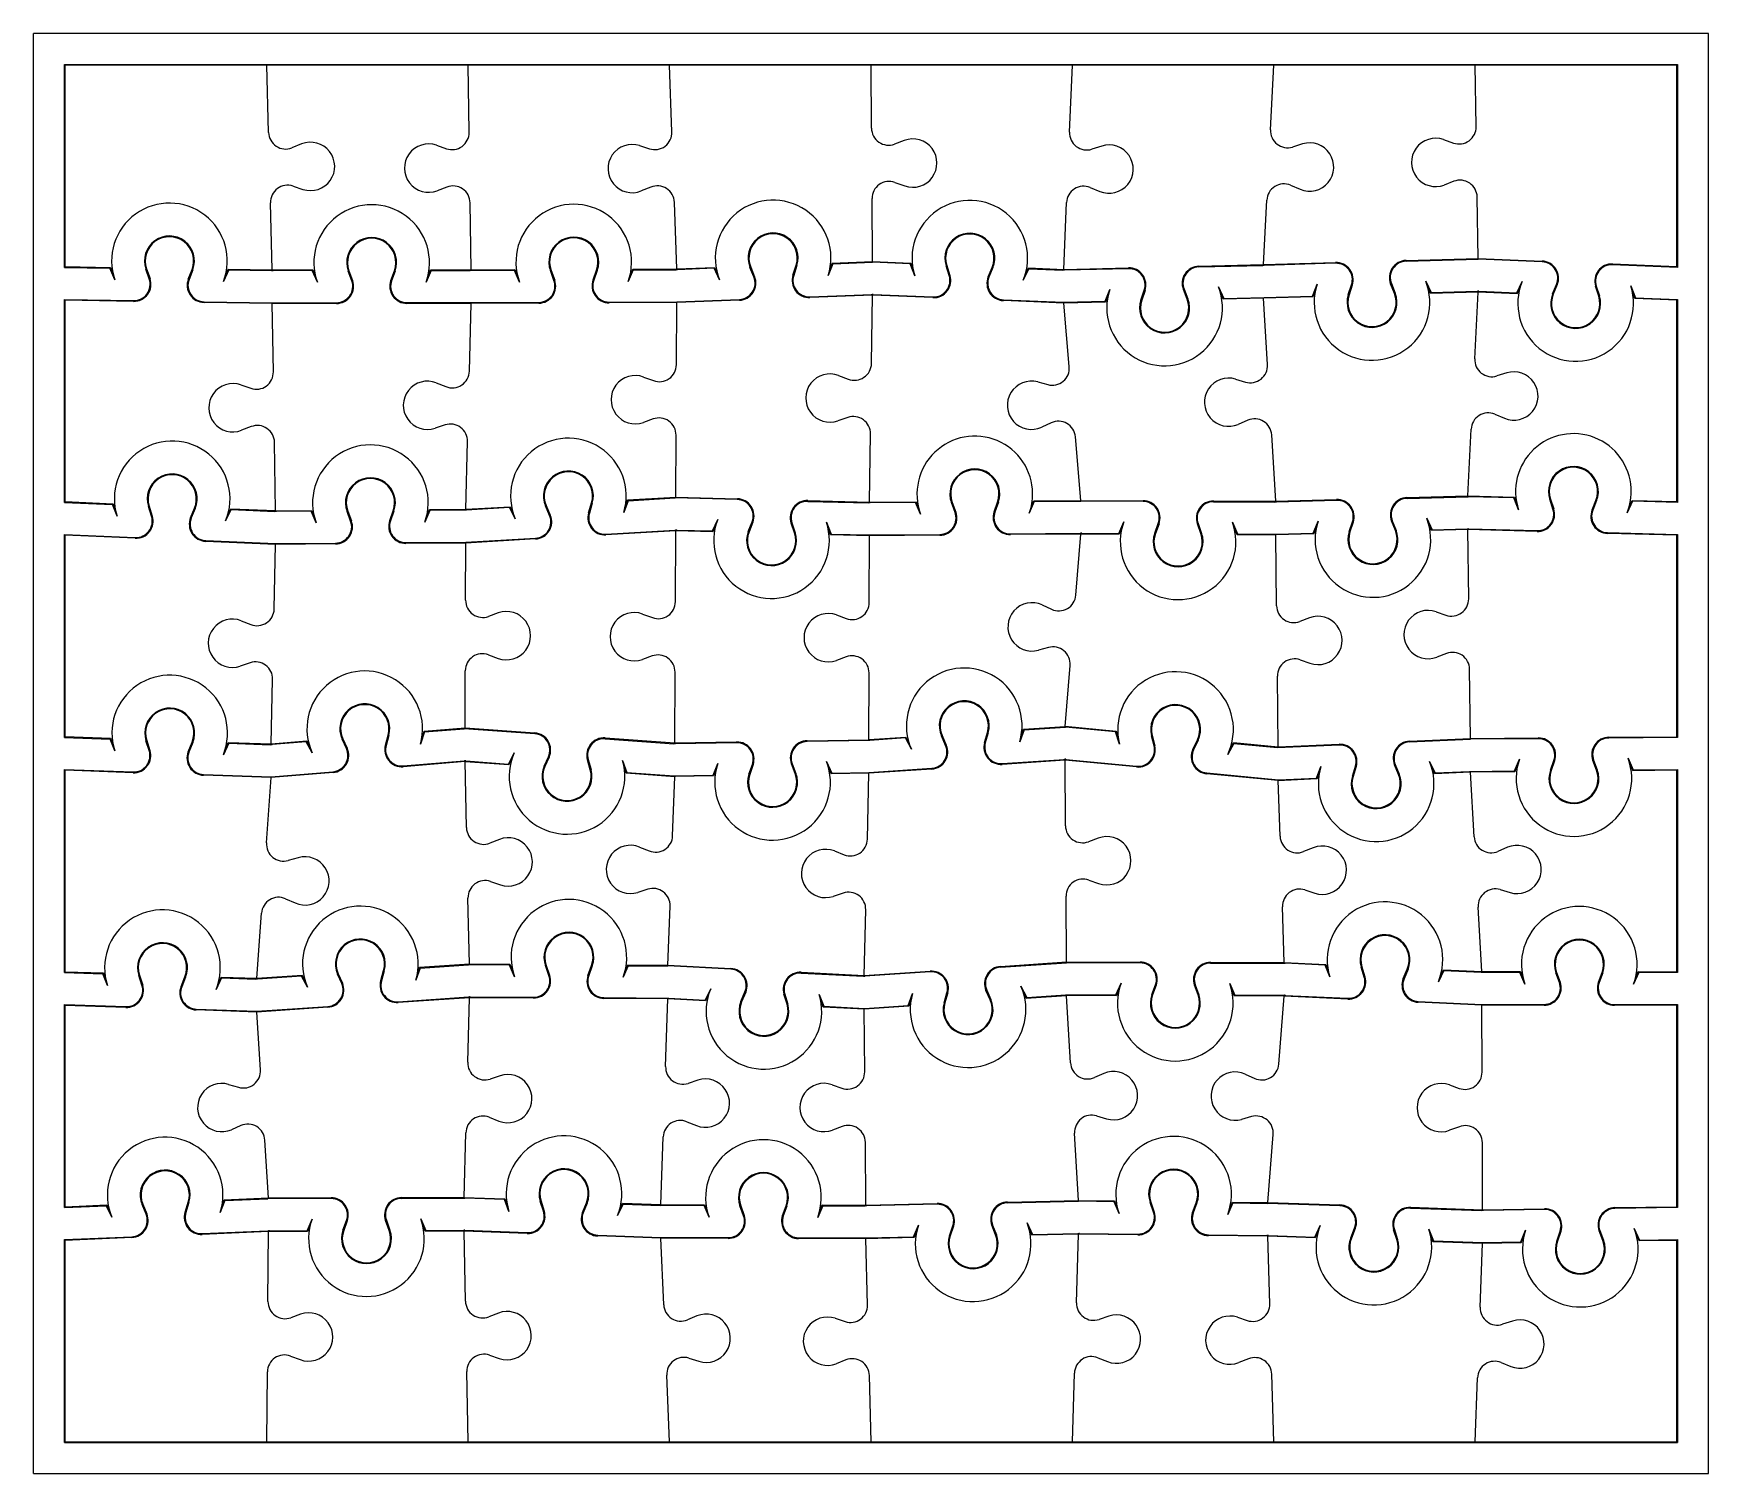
# Model space of a CAD drawing. Header units: millimetres. Extents: x -6 to 310, y -6 to 266.
import ezdxf

# ---------------------------------------------------------------- set-up
doc = ezdxf.new("R2010")
doc.units = ezdxf.units.MM
doc.layers.add('VISIBLE', color=7, linetype='CONTINUOUS')

msp = doc.modelspace()

# ---------------------------------------------------------------- linework, layer by layer
at = {"layer": 'VISIBLE'}
for p, q in [((-6, -6), (-6, 265.75)), ((310, 265.75), (-6, 265.75)), ((310, -6), (310, 265.75)), ((-0.15, 221.6031), (-0.15, 259.9)), ((-0.15, 259.9), (38.145964, 259.9)), ((0, 221.750775), (0, 259.75)), ((38, 259.75), (0, 259.75)), ((38.345292, 247.092461), (38, 259.75)), ((76, 259.75), (38, 259.75)), ((38.145964, 259.9), (76.147858, 259.9)), ((76.181907, 247.105242), (76, 259.75)), ((114, 259.75), (76, 259.75)), ((76.147858, 259.9), (114.144782, 259.9)), ((114.445292, 247.175646), (114, 259.75)), ((152, 259.75), (114, 259.75)), ((114.144782, 259.9), (152.148845, 259.9)), ((152.091736, 247.884522), (152, 259.75)), ((190, 259.75), (152, 259.75)), ((152.148845, 259.9), (190.156505, 259.9)), ((189.46413, 247.131449), (190, 259.75)), ((228, 259.75), (190, 259.75)), ((190.156505, 259.9), (228.157981, 259.9)), ((227.368923, 247.582115), (228, 259.75)), ((266, 259.75), (228, 259.75)), ((228.157981, 259.9), (266.147857, 259.9)), ((266.166458, 248.180085), (266, 259.75)), ((304, 259.75), (266, 259.75)), ((266.147857, 259.9), (304.15, 259.9)), ((304, 221.75), (304, 259.75)), ((304.15, 259.9), (304.15, 221.59362)), ((44.583587, 244.896758), (42.761174, 244.176589)), ((70.040466, 244.651645), (71.89129, 244.007997)), ((108.35676, 244.593551), (110.2207, 243.988932)), ((158.285935, 245.567339), (156.449797, 244.882918)), ((195.534324, 244.506533), (193.666171, 243.915058)), ((233.414239, 244.9004), (231.540623, 244.326467)), ((260.025019, 245.726481), (261.875845, 245.082835)), ((156.50569, 237.653548), (158.352191, 236.997599)), ((231.16617, 237.106585), (232.97036, 236.341906)), ((261.979847, 237.853997), (260.148304, 237.157372)), ((42.958321, 236.949691), (44.817286, 236.329948)), ((71.995284, 236.779159), (70.163741, 236.082535)), ((110.476559, 236.763876), (108.660057, 236.028923)), ((115.361276, 221.30967), (114.915986, 233.883978)), ((152.286261, 222.724067), (152.19456, 234.584919)), ((188.364189, 221.230311), (188.899829, 233.843425)), ((193.35943, 236.691983), (195.17071, 235.944254)), ((226.048979, 222.132083), (226.680056, 234.299967)), ((266.524245, 223.311547), (266.357787, 234.881462)), ((39.053247, 221.140644), (38.707976, 233.797407)), ((76.555128, 221.161862), (76.373221, 233.806618)), ((-0.15, 221.6031), (8.414, 221.469304)), ((0, 221.750775), (8.521362, 221.617645)), ((9.33839, 219.258866), (8.414, 221.469304)), ((8.521362, 221.617645), (9.33839, 219.258866)), ((15.838258, 219.436503), (15.196898, 221.288122)), ((15.338636, 221.337217), (15.979996, 219.485598)), ((23.208699, 219.372663), (23.907587, 221.203344)), ((29.839981, 218.938569), (30.730295, 221.270674)), ((30.730295, 221.270674), (39.053247, 221.140644)), ((106.194928, 218.929022), (107.039765, 221.277984)), ((107.039765, 221.277984), (115.361276, 221.30967)), ((115.361114, 221.314245), (122.483781, 221.586192)), ((122.38455, 221.432294), (115.516314, 221.170061)), ((123.426431, 219.274745), (122.38455, 221.432294)), ((122.483781, 221.586192), (123.426431, 219.274745)), ((129.907351, 219.801544), (129.167379, 221.616008)), ((129.306273, 221.672651), (130.046244, 219.858188)), ((137.270566, 220.134016), (137.87003, 221.99962)), ((138.012839, 221.953732), (137.413375, 220.088128)), ((143.915595, 220.057033), (144.679253, 222.433627)), ((144.783069, 222.287482), (143.915595, 220.057033)), ((144.679253, 222.433627), (152.286261, 222.724067)), ((144.783069, 222.287482), (152.29635, 222.574343)), ((152.286254, 222.72489), (159.491655, 222.426396)), ((159.380505, 222.280872), (152.29635, 222.574343)), ((160.247607, 220.047339), (159.380505, 222.280872)), ((159.491655, 222.426396), (160.247607, 220.047339)), ((166.749894, 220.057363), (166.156479, 221.9249)), ((166.299435, 221.970324), (166.89285, 220.102787)), ((174.11624, 219.803548), (174.862088, 221.615605)), ((175.000797, 221.558511), (174.25495, 219.746455)), ((180.734128, 219.198656), (181.684264, 221.507036)), ((181.776136, 221.353101), (180.734128, 219.198656)), ((181.684264, 221.507036), (188.364189, 221.230311)), ((181.776136, 221.353101), (188.207953, 221.086654)), ((188.363958, 221.224874), (200.558395, 221.518436)), ((188.363958, 221.224874), (188.364189, 221.230311)), ((200.562005, 221.368479), (188.507869, 221.078295)), ((213.854543, 221.83852), (226.048979, 222.132083)), ((213.858153, 221.688564), (225.890798, 221.978231)), ((226.052969, 221.982135), (225.890756, 221.977408)), ((225.890756, 221.977408), (225.890798, 221.978231)), ((226.048979, 222.132083), (239.639434, 222.528114)), ((226.191577, 221.985472), (226.052969, 221.982135)), ((226.191577, 221.985472), (226.191614, 221.986175)), ((239.643803, 222.378177), (226.191614, 221.986175)), ((252.93379, 222.915516), (266.524245, 223.311547)), ((252.93816, 222.76558), (266.523306, 223.161456)), ((278.611643, 222.657757), (266.523306, 223.161456)), ((266.524245, 223.311547), (278.617888, 222.807627)), ((304.15, 221.59362), (291.900112, 222.10405)), ((291.906357, 222.25392), (304, 221.75)), ((24.047723, 221.149845), (23.348835, 219.319165)), ((30.826105, 221.119159), (29.839981, 218.938569)), ((30.826105, 221.119159), (38.907222, 220.992907)), ((38.907307, 220.989784), (38.907222, 220.992907)), ((39.099879, 220.989897), (38.907307, 220.989784)), ((39.053268, 221.13987), (39.053247, 221.140644)), ((39.053268, 221.13987), (46.694654, 221.144351)), ((39.207461, 220.988216), (39.099879, 220.989897)), ((46.589711, 220.994289), (39.207414, 220.98996)), ((39.207461, 220.988216), (39.207414, 220.98996)), ((47.549805, 218.799124), (46.589711, 220.994289)), ((46.694654, 221.144351), (47.549805, 218.799124)), ((54.04594, 219.082084), (53.374655, 220.923065)), ((53.515579, 220.974451), (54.186864, 219.133469)), ((61.416448, 219.137709), (62.085574, 220.979476)), ((62.226558, 220.928256), (61.557432, 219.086489)), ((68.053895, 218.811148), (68.906294, 221.157376)), ((69.004547, 221.007434), (68.053895, 218.811148)), ((68.906294, 221.157376), (76.555128, 221.161862)), ((69.004547, 221.007434), (76.407271, 221.011775)), ((76.407278, 221.011343), (76.407271, 221.011775)), ((76.541506, 221.011854), (76.407278, 221.011343)), ((76.7073, 221.011951), (76.541506, 221.011854)), ((76.555127, 221.161907), (84.828283, 221.193409)), ((84.723823, 221.04301), (76.707292, 221.012485)), ((76.7073, 221.011951), (76.707292, 221.012485)), ((85.690984, 218.850948), (84.723823, 221.04301)), ((84.828283, 221.193409), (85.690984, 218.850948)), ((92.186173, 219.154833), (91.508961, 220.993642)), ((91.649719, 221.045481), (92.326931, 219.206672)), ((99.556464, 219.2342), (100.219653, 221.078113)), ((100.360802, 221.027347), (99.697612, 219.183434)), ((107.1385, 221.128359), (106.194928, 218.929022)), ((107.1385, 221.128359), (115.216514, 221.159118)), ((115.216531, 221.158615), (115.216514, 221.159118)), ((115.231162, 221.159174), (115.216531, 221.158615)), ((115.516661, 221.160261), (115.231162, 221.159174)), ((115.516661, 221.160261), (115.516314, 221.170061)), ((188.207291, 221.071059), (188.207953, 221.086654)), ((188.445809, 221.076801), (188.207291, 221.071059)), ((188.507696, 221.074237), (188.445809, 221.076801)), ((188.507696, 221.074237), (188.507869, 221.078295)), ((235.267973, 216.198096), (236.155552, 218.420621)), ((236.155552, 218.420621), (235.370466, 216.051019)), ((242.040941, 216.470698), (242.657227, 218.330813)), ((242.799615, 218.283637), (242.183329, 216.423522)), ((250.74969, 216.673149), (250.026133, 218.494221)), ((250.165533, 218.549608), (250.88909, 216.728536)), ((257.572684, 216.698), (256.650945, 219.017864)), ((256.650945, 219.017864), (257.673302, 216.850996)), ((273.809731, 216.802594), (274.852258, 218.956788)), ((274.852258, 218.956788), (273.901566, 216.648637)), ((280.585019, 216.595549), (281.331304, 218.407425)), ((281.47, 218.350298), (280.723715, 216.538422)), ((289.286282, 216.181635), (288.693318, 218.049315)), ((288.836285, 218.094706), (289.429249, 216.227026)), ((296.093952, 215.723921), (295.338574, 218.10316)), ((295.338574, 218.10316), (296.205137, 215.869418)), ((-0.15, 177.262149), (-0.15, 215.552362)), ((-0.15, 215.552362), (12.879789, 215.348797)), ((0, 177.405848), (0, 215.4)), ((12.877446, 215.198815), (0, 215.4)), ((39.053268, 214.789869), (26.175823, 214.991054)), ((26.178166, 215.141036), (39.054396, 214.93987)), ((39.054396, 214.93987), (51.154111, 214.946965)), ((64.454109, 214.954765), (76.554798, 214.961861)), ((76.554798, 214.961861), (89.30768, 215.01042)), ((102.607583, 215.061063), (115.35813, 215.109613)), ((115.361278, 214.959624), (102.608155, 214.911064)), ((115.297948, 203.254177), (115.361278, 214.959624)), ((115.35813, 215.109613), (127.172906, 215.560708)), ((127.178629, 215.410817), (115.361278, 214.959624)), ((140.463222, 216.068139), (152.138438, 216.513905)), ((152.286296, 216.369441), (140.468945, 215.918249)), ((152.093872, 203.489704), (152.286296, 216.369441)), ((152.138438, 216.513905), (152.138614, 216.525688)), ((152.138614, 216.525688), (152.28654, 216.51956)), ((163.680826, 215.897407), (152.286296, 216.369441)), ((152.438643, 216.525367), (152.28654, 216.51956)), ((152.438643, 216.525367), (152.438462, 216.513266)), ((152.438462, 216.513266), (163.687035, 216.047279)), ((188.363958, 214.874874), (176.969428, 215.346908)), ((176.975637, 215.49678), (188.393347, 215.023785)), ((196.256686, 215.063039), (188.364118, 214.873038)), ((188.393347, 215.023785), (196.15494, 215.210633)), ((196.15494, 215.210633), (197.05376, 217.428636)), ((197.05376, 217.428636), (196.256686, 215.063039)), ((202.929201, 215.448938), (203.554897, 217.305909)), ((203.697045, 217.258013), (203.071349, 215.401043)), ((211.638863, 215.607292), (210.924536, 217.432004)), ((211.064215, 217.486684), (211.778541, 215.661973)), ((217.551915, 217.922097), (218.563287, 215.75008)), ((218.461896, 215.597596), (217.551915, 217.922096)), ((226.049089, 215.780246), (218.461896, 215.597596)), ((218.563287, 215.75008), (226.190162, 215.933685)), ((226.798993, 203.268864), (226.049089, 215.780246)), ((235.370466, 216.051019), (226.049141, 215.779392)), ((226.190162, 215.933685), (226.190169, 215.933565)), ((226.190169, 215.933565), (235.267973, 216.198096)), ((266.52411, 216.958848), (257.572684, 216.698)), ((257.673302, 216.850996), (266.381228, 217.104748)), ((265.893632, 204.367947), (266.52411, 216.958848)), ((266.381228, 217.104748), (266.381596, 217.112111)), ((266.381596, 217.112111), (266.485434, 217.107784)), ((266.682042, 217.113514), (266.485434, 217.107784)), ((273.901566, 216.648637), (266.52397, 216.956049)), ((266.682042, 217.113514), (266.681347, 217.099621)), ((266.681347, 217.099621), (273.809731, 216.802594)), ((304, 215.39449), (296.093952, 215.723921)), ((296.205137, 215.869418), (304.15, 215.53837)), ((304, 177.402434), (304, 215.39449)), ((304.15, 215.53837), (304.15, 177.248223)), ((51.154199, 214.796965), (39.053268, 214.789869)), ((39.258004, 201.89254), (39.053268, 214.789869)), ((76.555128, 214.811861), (64.454197, 214.804765)), ((76.228097, 202.025977), (76.555128, 214.811861)), ((89.308251, 214.860421), (76.555128, 214.811861)), ((189.406217, 202.881711), (188.363958, 214.874874)), ((33.120221, 199.429808), (34.972001, 198.788914)), ((69.993545, 199.819666), (71.817181, 199.102597)), ((109.109143, 200.922624), (110.946865, 200.242466)), ((145.883133, 201.217227), (147.71429, 200.51959)), ((183.458066, 199.990874), (185.350551, 199.482608)), ((220.775456, 200.538581), (222.65363, 199.979746)), ((271.943725, 201.697029), (270.071137, 201.119752)), ((110.907751, 193.012986), (109.062777, 192.352753)), ((147.606292, 193.290811), (145.755111, 192.648187)), ((223.086179, 192.763112), (221.288202, 191.983937)), ((269.709575, 193.899213), (271.515127, 193.137756)), ((35.086751, 191.560239), (33.256246, 190.860891)), ((71.632327, 191.875375), (69.774418, 191.252471)), ((115.162719, 178.25967), (115.225991, 189.954371)), ((151.702768, 177.311451), (151.895192, 190.191188)), ((185.976475, 192.280169), (184.20004, 191.453057)), ((191.599947, 177.638701), (190.557706, 189.631651)), ((228.344749, 177.479472), (227.594736, 189.99269)), ((264.597866, 178.490989), (265.228479, 191.08459)), ((39.673749, 175.70274), (39.469106, 188.594216)), ((75.561, 175.944592), (75.888027, 188.730325)), ((-0.15, 177.262149), (8.902291, 176.873554)), ((0, 177.405848), (9.013659, 177.018911)), ((9.013659, 177.018911), (9.766044, 174.638724)), ((98.718698, 175.284082), (99.2808, 177.161281)), ((99.424496, 177.118253), (98.862394, 175.241054)), ((105.36394, 175.339767), (106.080002, 177.731132)), ((106.186715, 177.587088), (105.36394, 175.339767)), ((106.080002, 177.731132), (115.162719, 178.25967)), ((106.186715, 177.587088), (115.036982, 178.102099)), ((126.781055, 177.800793), (115.036982, 178.102099)), ((115.162661, 178.248924), (115.162719, 178.25967)), ((115.162661, 178.248924), (126.784902, 177.950744)), ((140.07668, 177.459681), (151.550568, 177.165307)), ((140.080527, 177.609631), (151.702768, 177.311451)), ((151.550495, 177.160411), (151.550568, 177.165307)), ((151.695157, 177.161597), (151.550495, 177.160411)), ((151.850486, 177.157612), (151.695157, 177.161597)), ((151.702771, 177.311665), (160.493869, 177.383725)), ((151.850486, 177.157612), (151.850565, 177.162871)), ((160.390071, 177.232869), (151.850565, 177.162871)), ((161.366843, 175.045074), (160.390071, 177.232869)), ((160.493869, 177.383725), (161.366843, 175.045074)), ((167.860636, 175.377463), (167.17536, 177.213282)), ((167.315888, 177.265739), (168.001165, 175.42992)), ((175.230508, 175.489179), (175.885597, 177.335985)), ((176.026967, 177.285839), (175.371877, 175.439033)), ((181.870247, 175.213141), (182.704766, 177.565788)), ((182.804157, 177.416597), (181.870247, 175.21314)), ((182.704766, 177.565788), (191.599947, 177.638701)), ((182.804157, 177.416597), (191.583223, 177.488559)), ((203.32177, 177.43776), (191.583223, 177.488559)), ((191.599965, 177.638488), (191.599947, 177.638701)), ((191.599965, 177.638488), (203.32242, 177.587758)), ((216.621646, 177.380203), (228.203434, 177.330082)), ((216.622295, 177.530202), (228.344749, 177.479472)), ((228.20371, 177.325478), (228.203434, 177.330082)), ((228.346517, 177.329463), (228.20371, 177.325478)), ((228.344749, 177.479472), (239.823895, 177.799758)), ((228.504051, 177.328781), (228.346517, 177.329463)), ((239.828078, 177.649816), (228.503747, 177.33385)), ((228.504051, 177.328781), (228.503747, 177.33385)), ((253.118721, 178.170703), (264.597866, 178.490989)), ((253.122904, 178.020762), (264.641661, 178.342152)), ((264.597988, 178.493419), (273.373121, 178.250448)), ((273.263978, 178.103413), (264.641661, 178.342152)), ((274.161644, 175.881988), (273.263978, 178.103413)), ((273.373121, 178.250448), (274.161644, 175.881988)), ((280.663181, 175.981227), (280.044198, 177.840446)), ((280.186518, 177.887828), (280.805501, 176.028609)), ((288.032317, 175.828509), (288.753232, 177.650628)), ((288.892711, 177.595443), (288.171797, 175.773324)), ((294.657882, 175.314477), (295.576255, 177.635675)), ((295.67023, 177.483016), (294.657882, 175.314476)), ((295.576255, 177.635675), (304, 177.402434)), ((304.15, 177.248223), (295.67023, 177.483016)), ((9.766044, 174.638724), (8.902291, 176.873554)), ((16.268339, 174.639002), (15.677723, 176.507426)), ((15.820748, 176.552637), (16.411363, 174.684213)), ((23.634297, 174.374148), (24.382859, 176.185084)), ((24.521483, 176.127783), (23.772921, 174.316847)), ((30.251271, 173.759338), (31.204865, 176.066291)), ((31.296506, 175.912218), (30.251271, 173.759338)), ((31.204865, 176.066291), (39.673749, 175.70274)), ((31.296506, 175.912218), (39.526012, 175.558943)), ((39.526218, 175.546017), (39.526012, 175.558943)), ((39.785481, 175.547805), (39.526218, 175.546017)), ((39.673839, 175.697039), (39.673749, 175.70274)), ((39.673839, 175.697039), (46.468059, 175.743906)), ((39.826255, 175.546055), (39.785481, 175.547805)), ((46.364065, 175.593185), (39.826222, 175.548086)), ((39.826255, 175.546055), (39.826222, 175.548086)), ((47.337995, 173.404122), (46.364065, 175.593185)), ((46.468059, 175.743906), (47.337995, 173.404122)), ((53.832215, 173.728077), (53.149323, 175.564785)), ((53.28992, 175.617059), (53.972811, 173.780351)), ((61.202225, 173.830221), (61.859713, 175.676174)), ((62.001017, 175.625845), (61.343529, 173.779891)), ((67.8416, 173.545558), (68.679174, 175.89712)), ((68.778371, 175.747801), (67.8416, 173.545558)), ((68.679174, 175.89712), (75.561, 175.944592)), ((75.707238, 175.795597), (68.778371, 175.747801)), ((75.561271, 175.955199), (83.90587, 176.440784)), ((75.707238, 175.795597), (75.707695, 175.813466)), ((83.809731, 176.284936), (75.707695, 175.813466)), ((84.894475, 174.148616), (83.809731, 176.284936)), ((83.90587, 176.440784), (84.894475, 174.148616)), ((91.363587, 174.804687), (90.587541, 176.604017)), ((90.725277, 176.663422), (91.501322, 174.864091)), ((122.073399, 171.869582), (123.081341, 174.040173)), ((123.081341, 174.040173), (122.167684, 171.717114)), ((250.345061, 173.808225), (251.066363, 171.986259)), ((257.749915, 171.947449), (256.831048, 174.268453)), ((256.831048, 174.268453), (257.850721, 172.10032)), ((-0.15, 132.909261), (-0.15, 171.206577)), ((-0.15, 171.206577), (13.199473, 170.633513)), ((0, 133.054018), (0, 171.05)), ((13.19304, 170.483651), (0, 171.05)), ((101.991884, 171.282749), (115.013291, 172.040486)), ((115.162661, 171.898924), (102.000598, 171.133003)), ((115.013291, 172.040486), (115.013336, 172.050715)), ((115.013336, 172.050715), (115.135303, 172.047586)), ((115.103074, 158.529793), (115.162661, 171.898924)), ((115.313371, 172.057948), (115.135303, 172.047586)), ((122.167684, 171.717114), (115.162652, 171.896835)), ((115.313371, 172.057948), (115.313305, 172.043019)), ((115.313305, 172.043019), (122.073399, 171.869582)), ((128.851132, 171.770921), (129.568344, 173.5945)), ((129.707936, 173.539599), (128.990724, 171.716019)), ((137.557901, 171.49622), (136.935143, 173.354178)), ((137.077366, 173.401849), (137.700125, 171.543891)), ((144.372021, 171.147439), (143.578689, 173.514293)), ((143.578689, 173.514293), (144.480865, 171.294696)), ((151.702763, 170.959362), (144.372021, 171.147439)), ((144.480865, 171.294696), (151.642353, 171.110961)), ((151.642353, 171.110961), (165.000361, 171.220456)), ((151.674375, 158.372355), (151.702763, 170.959362)), ((151.702768, 170.961451), (151.702763, 170.959362)), ((165.00159, 171.070461), (151.702768, 170.961451)), ((178.299914, 171.329473), (191.461742, 171.43736)), ((191.599965, 171.288488), (178.301143, 171.179478)), ((190.648511, 159.760278), (191.599965, 171.288488)), ((191.461742, 171.43736), (191.46188, 171.439028)), ((191.46188, 171.439028), (191.594928, 171.438452)), ((191.762966, 171.439829), (191.594928, 171.438452)), ((198.83916, 171.2571), (191.59996, 171.288429)), ((191.762966, 171.439829), (191.762792, 171.437725)), ((191.762792, 171.437725), (198.741645, 171.407524)), ((198.741645, 171.407524), (199.703078, 173.599112)), ((199.703078, 173.599112), (198.83916, 171.2571)), ((205.519941, 171.453394), (206.198109, 173.291851)), ((206.33884, 173.239939), (205.660672, 171.401482)), ((214.230588, 171.364395), (213.568358, 173.208652)), ((213.709532, 173.259345), (214.371763, 171.415087)), ((221.050595, 171.160979), (220.206979, 173.51038)), ((220.206979, 173.51038), (221.156274, 171.310523)), ((228.34475, 171.129412), (221.050595, 171.160979)), ((221.156274, 171.310523), (228.417814, 171.279098)), ((228.509309, 157.765643), (228.34475, 171.129412)), ((235.546912, 171.327952), (228.34478, 171.127002)), ((228.417814, 171.279098), (235.444602, 171.475156)), ((235.444602, 171.475156), (236.334931, 173.69658)), ((236.334931, 173.69658), (235.546912, 171.327952)), ((242.217902, 171.739374), (242.836489, 173.598724)), ((242.978819, 173.551373), (242.360232, 171.692022)), ((250.926895, 171.931045), (250.205593, 173.753011)), ((264.597896, 172.138519), (257.749915, 171.947449)), ((257.850721, 172.10032), (264.446089, 172.284341)), ((264.446089, 172.284341), (264.445954, 172.295253)), ((264.445954, 172.295253), (264.642305, 172.289816)), ((277.651481, 171.779553), (264.597866, 172.140989)), ((264.597866, 172.140989), (264.597896, 172.138519)), ((264.758853, 159.072385), (264.597896, 172.138519)), ((264.746008, 172.292709), (264.642305, 172.289816)), ((264.746008, 172.292709), (264.746079, 172.286943)), ((264.746079, 172.286943), (277.655632, 171.929495)), ((304, 171.05), (290.946385, 171.411436)), ((290.950537, 171.561379), (304.15, 171.195904)), ((304, 133.05), (304, 171.05)), ((304.15, 171.195904), (304.15, 132.901325)), ((39.673841, 169.346887), (26.480802, 169.913236)), ((26.487235, 170.063098), (39.676542, 169.49691)), ((39.407896, 157.155664), (39.673841, 169.346887)), ((50.967577, 169.424793), (39.673841, 169.346887)), ((39.676542, 169.49691), (50.966542, 169.574789)), ((64.266226, 169.666532), (75.556119, 169.744411)), ((75.560996, 169.594441), (64.267261, 169.516535)), ((75.516212, 158.793928), (75.560996, 169.594441)), ((75.556119, 169.744411), (88.714345, 170.510109)), ((88.723059, 170.360362), (75.560996, 169.594441)), ((33.181686, 154.925922), (35.008006, 154.215716)), ((81.682453, 156.403338), (79.838315, 155.740773)), ((108.916495, 156.192342), (110.754864, 155.513936)), ((145.492957, 156.021289), (147.332815, 155.346932)), ((184.298811, 157.911293), (186.07882, 157.0919)), ((234.71406, 155.476867), (232.881078, 154.784039)), ((258.612353, 156.631488), (260.461843, 155.984015)), ((185.484165, 149.886811), (183.593903, 149.370336)), ((260.550895, 148.754978), (258.717915, 148.062141)), ((34.850333, 146.98785), (32.99478, 146.357963)), ((75.416371, 134.715244), (75.461065, 145.494042)), ((79.808338, 148.51125), (81.646918, 147.833415)), ((110.722641, 148.284422), (108.878298, 147.622431)), ((147.31651, 148.117364), (145.473629, 147.451314)), ((188.604289, 134.991633), (189.554546, 146.505345)), ((232.970095, 147.555002), (234.819582, 146.907519)), ((265.083665, 132.704791), (264.922678, 145.773394)), ((38.851973, 131.671619), (39.117831, 143.858828)), ((114.984208, 131.860794), (115.043795, 145.229925)), ((151.615985, 132.483292), (151.644378, 145.072389)), ((228.837268, 131.13223), (228.673071, 144.466651)), ((-0.15, 132.909261), (8.442643, 132.603524)), ((0, 133.054018), (8.552942, 132.749695)), ((8.552942, 132.749695), (9.322766, 130.375091)), ((60.379059, 131.448651), (60.895115, 133.339027)), ((61.03982, 133.299524), (60.523764, 131.409148)), ((67.020954, 131.666725), (67.678359, 134.074876)), ((67.788561, 133.933484), (67.020954, 131.666725)), ((67.678359, 134.074876), (75.416371, 134.715244)), ((67.788561, 133.933484), (75.276479, 134.553154)), ((88.55651, 133.602414), (75.276479, 134.553154)), ((75.416281, 134.693529), (75.416371, 134.715244)), ((75.416281, 134.693529), (88.567221, 133.752031)), ((101.833268, 132.802293), (114.984208, 131.860794)), ((151.616018, 132.497712), (158.601699, 132.968719)), ((158.506996, 132.811993), (151.765702, 132.357464)), ((159.611342, 130.68574), (158.506996, 132.811993)), ((158.601699, 132.968719), (159.611342, 130.68574)), ((166.074146, 131.401276), (165.281586, 133.193393)), ((165.418769, 133.254062), (166.21133, 131.461945)), ((173.424538, 131.948293), (173.969352, 133.830582)), ((174.113438, 133.788878), (173.568624, 131.906588)), ((180.068986, 132.065089), (180.763026, 134.462938)), ((180.871059, 134.319882), (180.068986, 132.065089)), ((180.763026, 134.462938), (188.604289, 134.991633)), ((180.871059, 134.319882), (188.692277, 134.847225)), ((188.605498, 135.006275), (198.274319, 134.075233)), ((198.155394, 133.935991), (188.692277, 134.847225)), ((198.899326, 131.658471), (198.155394, 133.935991)), ((198.274319, 134.075233), (198.899326, 131.658471)), ((205.392472, 131.313667), (204.901848, 133.210802)), ((205.04707, 133.248359), (205.537694, 131.351223)), ((265.083665, 132.704791), (277.892094, 132.818409)), ((291.191571, 132.936382), (304, 133.05)), ((304.15, 132.901325), (291.192901, 132.786388)), ((9.322766, 130.375091), (8.442643, 132.603524)), ((15.824884, 130.423065), (15.220579, 132.287106)), ((15.363268, 132.333365), (15.967573, 130.469323)), ((23.192587, 130.212249), (23.927845, 132.028627)), ((24.066886, 131.972344), (23.331627, 130.155966)), ((29.813892, 129.645992), (30.750539, 131.959878)), ((30.843307, 131.806482), (29.813892, 129.645992)), ((30.750539, 131.959878), (38.851973, 131.671619)), ((30.843307, 131.806482), (38.698782, 131.526975)), ((38.698763, 131.526127), (38.698782, 131.526975)), ((38.705939, 131.526721), (38.698763, 131.526127)), ((38.998621, 131.516307), (38.705939, 131.526721)), ((38.85236, 131.689351), (45.542386, 132.242991)), ((38.998621, 131.516307), (38.999377, 131.551004)), ((45.450084, 132.084839), (38.999377, 131.551004)), ((46.586715, 129.975668), (45.450084, 132.084839)), ((45.542386, 132.242991), (46.586715, 129.975668)), ((53.03786, 130.789644), (52.218072, 132.569471)), ((52.354315, 132.632224), (53.174103, 130.852397)), ((83.582125, 127.893054), (84.68843, 130.0152)), ((84.68843, 130.0152), (83.669328, 127.736427)), ((101.822557, 132.652675), (114.833585, 131.721194)), ((114.833527, 131.708212), (114.833585, 131.721194)), ((114.980119, 131.710703), (114.833527, 131.708212)), ((115.133492, 131.699723), (114.980119, 131.710703)), ((114.984208, 131.860794), (126.651057, 132.059054)), ((115.133492, 131.699723), (115.133552, 131.713311)), ((126.653605, 131.909075), (115.133552, 131.713311)), ((139.949137, 132.285033), (151.615985, 132.483292)), ((151.765653, 132.335814), (139.951685, 132.135055)), ((151.765653, 132.335814), (151.765702, 132.357464)), ((212.733994, 130.658269), (213.577609, 132.426926)), ((213.712996, 132.362349), (212.869381, 130.593691)), ((219.309014, 129.693157), (220.383696, 131.946251)), ((220.467031, 131.787532), (219.309014, 129.693157)), ((220.383696, 131.946251), (228.837268, 131.13223)), ((220.467031, 131.787532), (228.688937, 130.995819)), ((228.689548, 130.946132), (228.688937, 130.995819)), ((240.323756, 131.460329), (228.689548, 130.946132)), ((228.83763, 131.102823), (228.837268, 131.13223)), ((228.83763, 131.102823), (240.317133, 131.610183)), ((253.604162, 132.197431), (265.083665, 132.704791)), ((253.610785, 132.047577), (265.087643, 132.55482)), ((277.893424, 132.668414), (265.087643, 132.55482)), ((-0.15, 88.558972), (-0.15, 126.855432)), ((-0.15, 126.855432), (12.785482, 126.395172)), ((0, 88.703843), (0, 126.7)), ((12.780148, 126.245267), (0, 126.7)), ((38.848354, 125.467825), (50.494367, 126.431603)), ((63.749057, 127.528509), (75.26331, 128.481383)), ((75.416281, 128.343529), (63.761428, 127.37902)), ((75.26331, 128.481383), (75.263155, 128.488623)), ((75.263155, 128.488623), (75.31015, 128.485259)), ((75.56285, 128.506171), (75.31015, 128.485259)), ((75.681611, 115.892133), (75.416281, 128.343529)), ((83.669328, 127.736427), (75.416628, 128.327252)), ((75.56285, 128.506171), (75.563682, 128.467108)), ((75.563682, 128.467108), (83.582125, 127.893054)), ((90.348226, 127.484054), (91.148211, 129.272869)), ((91.285142, 129.211631), (90.485157, 127.422816)), ((99.033275, 126.810842), (98.496271, 128.695374)), ((98.640529, 128.736481), (99.177533, 126.851949)), ((105.824268, 126.150318), (105.140178, 128.551025)), ((105.140178, 128.551025), (105.939742, 126.292435)), ((122.203072, 125.782572), (123.117567, 127.994158)), ((123.117567, 127.994158), (122.303771, 125.634262)), ((128.978849, 125.97293), (129.617672, 127.825426)), ((129.759477, 127.776525), (129.120655, 125.924029)), ((137.689414, 126.069641), (136.988019, 127.899363)), ((137.128081, 127.953053), (137.829476, 126.123332)), ((144.512208, 126.011658), (143.6187, 128.342542)), ((143.6187, 128.342542), (144.614675, 126.163421)), ((151.591483, 126.281981), (163.464512, 127.082516)), ((163.474603, 126.932855), (151.615985, 126.133292)), ((176.734384, 127.977232), (188.45206, 128.767292)), ((188.603092, 128.627135), (176.744475, 127.827572)), ((188.45206, 128.767292), (188.451876, 128.79239)), ((188.451876, 128.79239), (188.60525, 128.777621)), ((188.694025, 116.230562), (188.603092, 128.627135)), ((202.100979, 127.32738), (188.603092, 128.627135)), ((188.75192, 128.78751), (188.60525, 128.777621)), ((188.75192, 128.78751), (188.752096, 128.76348)), ((188.752096, 128.76348), (202.115357, 127.476689)), ((236.041342, 125.215153), (236.895404, 127.450772)), ((236.895404, 127.450772), (236.146034, 125.069634)), ((242.809446, 125.58956), (243.397694, 127.458731)), ((243.540775, 127.413702), (242.952527, 125.544531)), ((251.514166, 125.92293), (250.76331, 127.732917)), ((250.901861, 127.790393), (251.652717, 125.980407)), ((258.336016, 126.050366), (257.3795, 128.356109)), ((257.3795, 128.356109), (258.434321, 126.204857)), ((258.434321, 126.204857), (264.925576, 126.491751)), ((264.924924, 126.503139), (273.393282, 126.578258)), ((264.925576, 126.491751), (264.924924, 126.503139)), ((273.492773, 126.429134), (265.083679, 126.354541)), ((273.393282, 126.578258), (274.325708, 128.782344)), ((274.325708, 128.782344), (273.492773, 126.429134)), ((280.170382, 126.713581), (280.824228, 128.560828)), ((280.965632, 128.510777), (280.311786, 126.66353)), ((288.881445, 126.739548), (288.194933, 128.574905)), ((288.335426, 128.627456), (289.021939, 126.792099)), ((295.703543, 126.626156), (294.828994, 128.964219)), ((294.828994, 128.964219), (295.807239, 126.777082)), ((304, 126.69975), (295.703543, 126.626156)), ((295.807239, 126.777082), (304.15, 126.851087)), ((304, 88.700002), (304, 126.69975)), ((304.15, 126.851087), (304.15, 88.549898)), ((38.851885, 125.317604), (26.071737, 125.772337)), ((26.077071, 125.922242), (38.848354, 125.467825)), ((37.968665, 113.013088), (38.851885, 125.317604)), ((50.506739, 126.282114), (38.851885, 125.317604)), ((114.983622, 125.494584), (105.824268, 126.150318)), ((105.939742, 126.292435), (114.83934, 125.655298)), ((114.580931, 114.36792), (114.983622, 125.494584)), ((114.83934, 125.655298), (114.839417, 125.657439)), ((114.839417, 125.657439), (122.203072, 125.782572)), ((114.984175, 125.509877), (114.983622, 125.494584)), ((122.303771, 125.634262), (114.984175, 125.509877)), ((151.615964, 126.132375), (144.512208, 126.011658)), ((144.614675, 126.163421), (151.591483, 126.281981)), ((151.321697, 113.698574), (151.615964, 126.132375)), ((151.615985, 126.133292), (151.615964, 126.132375)), ((228.83763, 124.752823), (215.339743, 126.052577)), ((215.354121, 126.201887), (228.88565, 124.898893)), ((229.186706, 114.243679), (228.83763, 124.752823)), ((236.146034, 125.069634), (228.837836, 124.746633)), ((228.88565, 124.898893), (236.041342, 125.215153)), ((265.084019, 126.348608), (258.336016, 126.050366)), ((265.083679, 126.354541), (265.084019, 126.348608)), ((265.780854, 114.179208), (265.084019, 126.348608)), ((194.887307, 113.910927), (193.050898, 113.227233)), ((81.906693, 113.659246), (80.080015, 112.949963)), ((108.323335, 112.227842), (110.139265, 111.491476)), ((145.09137, 111.480361), (146.916372, 110.766776)), ((235.437915, 112.085015), (233.619805, 111.354049)), ((272.082055, 112.171147), (270.282006, 111.39677)), ((43.95959, 110.211971), (42.074957, 109.675321)), ((80.234037, 105.722018), (82.089272, 105.091194)), ((193.103928, 105.997841), (194.950169, 105.341161)), ((41.557347, 102.464288), (43.346012, 101.663968)), ((76.229982, 90.158125), (75.964959, 102.595151)), ((109.877786, 104.266621), (108.013377, 103.663452)), ((146.74532, 103.539215), (144.888603, 102.912764)), ((188.882516, 90.534348), (188.791583, 102.93092)), ((233.859814, 104.128449), (235.722423, 103.519743)), ((270.695304, 104.179008), (272.571981, 103.615166)), ((36.133492, 87.446536), (37.016438, 99.747219)), ((113.696624, 89.933847), (114.099898, 101.076622)), ((150.71273, 87.967579), (151.007018, 100.402297)), ((229.977317, 90.441866), (229.628241, 100.95101)), ((267.237986, 88.732128), (266.541183, 100.900959)), ((-0.15, 88.558972), (7.078142, 88.30746)), ((0, 88.703843), (7.188326, 88.453717)), ((59.497033, 87.011104), (60.041963, 88.89336)), ((60.186046, 88.851647), (59.641116, 86.969391)), ((66.141488, 87.127491), (66.835675, 89.525298)), ((66.9437, 89.382235), (66.141488, 87.127491)), ((66.835675, 89.525298), (76.229982, 90.158125)), ((66.9437, 89.382235), (76.083362, 89.997909)), ((76.083431, 89.994675), (76.083362, 89.997909)), ((83.787529, 89.951492), (76.083431, 89.994675)), ((76.230286, 90.143855), (76.229982, 90.158125)), ((76.230286, 90.143855), (83.8934, 90.100901)), ((84.734013, 87.750424), (83.787529, 89.951492)), ((83.8934, 90.100901), (84.734013, 87.750424)), ((91.231776, 87.993157), (90.571902, 89.83826)), ((90.713141, 89.888772), (91.373015, 88.04367)), ((98.602487, 88.003147), (99.283003, 89.840736)), ((99.423667, 89.788643), (98.743151, 87.951054)), ((105.237784, 87.635496), (106.104694, 89.976402)), ((106.202017, 89.825854), (105.237784, 87.635496)), ((106.104694, 89.976402), (113.696624, 89.933847)), ((106.202017, 89.825854), (113.69012, 89.783881)), ((125.55608, 89.153602), (113.69012, 89.783881)), ((113.696621, 89.933747), (113.696624, 89.933847)), ((113.696621, 89.933747), (125.564036, 89.303391)), ((138.845314, 88.597935), (150.71273, 87.967579)), ((150.71273, 87.967579), (163.162608, 88.804785)), ((163.172672, 88.655123), (150.859447, 87.827106)), ((176.432638, 89.697142), (188.882516, 90.534348)), ((176.442702, 89.54748), (188.887385, 90.384337)), ((188.882516, 90.534348), (202.779933, 90.503072)), ((202.779596, 90.353073), (188.887385, 90.384337)), ((216.079562, 90.323142), (230.127388, 90.291527)), ((216.0799, 90.473141), (229.977317, 90.441866)), ((229.977093, 90.44861), (237.806002, 90.087959)), ((237.694179, 89.942951), (230.127388, 90.291527)), ((238.550927, 87.705427), (237.694179, 89.942951)), ((237.806002, 90.087959), (238.550927, 87.705427)), ((245.053191, 87.685336), (244.468431, 89.555601)), ((244.611597, 89.600364), (245.196356, 87.730098)), ((252.418283, 87.397409), (253.172514, 89.205991)), ((253.310958, 89.148256), (252.556727, 87.339674)), ((260.085273, 88.91147), (259.033298, 86.761874)), ((259.033299, 86.761875), (259.994115, 89.065828)), ((259.994115, 89.065828), (267.237986, 88.732128)), ((260.085273, 88.91147), (267.095964, 88.588511)), ((267.096711, 88.575475), (267.095964, 88.588511)), ((267.383242, 88.575277), (267.096711, 88.575475)), ((267.238373, 88.725377), (267.237986, 88.732128)), ((267.238373, 88.725377), (274.517751, 88.720352)), ((267.39725, 88.574632), (267.383242, 88.575277)), ((267.39725, 88.574632), (267.397214, 88.575267)), ((274.412616, 88.570425), (267.397214, 88.575267)), ((275.369906, 86.374035), (274.412616, 88.570425)), ((274.517751, 88.720352), (275.369906, 86.374035)), ((281.866397, 86.648701), (281.197463, 88.490538)), ((281.338452, 88.541744), (282.007387, 86.699907)), ((289.236971, 86.694917), (289.908447, 88.535828)), ((290.049365, 88.484428), (289.377889, 86.643516)), ((295.873995, 86.359882), (296.729389, 88.70502)), ((296.82745, 88.554953), (295.873995, 86.359882)), ((296.729389, 88.70502), (304, 88.700002)), ((304.15, 88.549898), (296.82745, 88.554953)), ((7.960012, 86.079717), (7.078142, 88.30746)), ((7.188326, 88.453717), (7.960012, 86.079717)), ((14.46209, 86.132789), (13.856324, 87.996357)), ((13.998976, 88.042727), (14.604743, 86.17916)), ((21.829956, 85.92775), (22.56379, 87.744704)), ((22.702874, 87.688531), (21.96904, 85.871576)), ((28.451703, 85.366685), (29.386535, 87.681305)), ((29.479424, 87.527982), (28.451703, 85.366685)), ((29.386535, 87.681305), (36.133492, 87.446536)), ((29.479424, 87.527982), (35.972734, 87.302039)), ((35.972295, 87.295914), (35.972734, 87.302039)), ((36.032405, 87.299963), (35.972295, 87.295914)), ((36.272757, 87.2916), (36.032405, 87.299963)), ((36.134255, 87.457164), (44.674256, 88.032443)), ((36.272757, 87.2916), (36.274528, 87.316273)), ((44.579544, 87.875723), (36.274528, 87.316273)), ((45.683759, 85.749401), (44.579544, 87.875723)), ((44.674256, 88.032443), (45.683759, 85.749401)), ((52.146607, 86.46454), (51.354157, 88.256706)), ((51.491345, 88.317366), (52.283794, 86.5252)), ((120.687602, 83.35367), (121.754667, 85.495815)), ((121.754667, 85.495815), (120.777672, 83.198675)), ((138.837358, 88.448146), (150.559325, 87.825516)), ((150.558885, 87.806895), (150.559325, 87.825516)), ((150.713787, 87.817311), (150.558885, 87.806895)), ((150.859033, 87.809596), (150.713787, 87.817311)), ((150.859033, 87.809596), (150.859447, 87.827106)), ((181.304469, 83.660413), (180.295232, 85.943571)), ((180.295232, 85.943571), (181.3992, 83.817122)), ((198.212006, 84.313337), (199.168885, 86.506917)), ((199.168885, 86.506917), (198.309832, 84.163116)), ((204.990192, 84.373286), (205.66454, 86.213148)), ((205.805378, 86.161528), (205.13103, 84.321666)), ((213.701005, 84.30238), (213.034945, 86.145258)), ((213.176014, 86.196243), (213.842074, 84.353365)), ((220.52142, 84.11313), (219.672926, 86.460773)), ((219.672926, 86.460773), (220.626788, 84.262893)), ((-0.15, 44.199291), (-0.15, 82.50531)), ((-0.15, 82.50531), (11.425847, 82.102515)), ((0, 44.355895), (0, 82.35)), ((11.420631, 81.952606), (0, 82.35)), ((62.806634, 83.03984), (76.083895, 83.934233)), ((76.230288, 83.793755), (62.816716, 82.890179)), ((75.912663, 71.596032), (76.230288, 83.793755)), ((76.083895, 83.934233), (76.084164, 83.944576)), ((76.084164, 83.944576), (76.225661, 83.943783)), ((76.384524, 83.954485), (76.225661, 83.943783)), ((88.313559, 83.726025), (76.230288, 83.793755)), ((76.384524, 83.954485), (76.384222, 83.942894)), ((76.384222, 83.942894), (88.314399, 83.876023)), ((113.696621, 83.583747), (101.61335, 83.651477)), ((101.614191, 83.801475), (113.851869, 83.732879)), ((113.254642, 70.805484), (113.696621, 83.583747)), ((120.777672, 83.198675), (113.696312, 83.574812)), ((113.851869, 83.732879), (113.851312, 83.716791)), ((113.851312, 83.716791), (120.687602, 83.35367)), ((127.460083, 83.069249), (128.227015, 84.872482)), ((128.365049, 84.813775), (127.598117, 83.010542)), ((136.15605, 82.555974), (135.584458, 84.430305)), ((135.727935, 84.474059), (136.299527, 82.599728)), ((142.958048, 82.020529), (142.229896, 84.408241)), ((142.229896, 84.408241), (143.070887, 82.164747)), ((143.070887, 82.164747), (150.756451, 81.756517)), ((159.142877, 82.170132), (150.712858, 81.603246)), ((150.756451, 81.756517), (159.034869, 82.313208)), ((159.034869, 82.313208), (159.837343, 84.567858)), ((159.837343, 84.567858), (159.142877, 82.170132)), ((165.792584, 82.843011), (166.337733, 84.725203)), ((166.481812, 84.683473), (165.936663, 82.801281)), ((174.487348, 83.376281), (173.695106, 85.168539)), ((173.832301, 85.229184), (174.624542, 83.436926)), ((188.883356, 84.170063), (181.304469, 83.660413)), ((181.3992, 83.817122), (188.724877, 84.309745)), ((188.724877, 84.309745), (188.723409, 84.33469)), ((188.723409, 84.33469), (198.212006, 84.313337)), ((198.309832, 84.163116), (188.882517, 84.184332)), ((188.882517, 84.184332), (188.883356, 84.170063)), ((189.629542, 71.490614), (188.883356, 84.170063)), ((229.977316, 84.09185), (220.52142, 84.11313)), ((220.626788, 84.262893), (229.838893, 84.242161)), ((228.946178, 71.238869), (229.977316, 84.09185)), ((229.838893, 84.242161), (229.839392, 84.248378)), ((229.839392, 84.248378), (229.981306, 84.241841)), ((241.96489, 83.539639), (229.977317, 84.091866)), ((230.139802, 84.241484), (229.981306, 84.241841)), ((230.139802, 84.241484), (230.139247, 84.234565)), ((230.139247, 84.234565), (241.971793, 83.68948)), ((267.238373, 82.375376), (255.2508, 82.927602)), ((255.257703, 83.077443), (267.241878, 82.525373)), ((267.288091, 69.728766), (267.238373, 82.375376)), ((278.969188, 82.367278), (267.238373, 82.375376)), ((267.241878, 82.525373), (278.969292, 82.517278)), ((304, 82.35), (292.269185, 82.358097)), ((292.269288, 82.508097), (304.15, 82.499896)), ((304, 44.35), (304, 82.35)), ((304.15, 82.499896), (304.15, 44.202308)), ((36.133217, 81.092703), (24.712586, 81.490097)), ((24.717803, 81.640006), (36.130778, 81.242879)), ((36.130778, 81.242879), (49.536708, 82.14594)), ((49.546789, 81.996279), (36.133217, 81.092703)), ((36.821662, 70.184535), (36.133217, 81.092703)), ((150.71281, 81.608623), (142.958048, 82.020529)), ((150.818351, 69.792409), (150.71281, 81.608623)), ((30.806792, 67.435212), (32.686725, 66.882321)), ((82.025106, 69.071063), (80.16691, 68.449017)), ((119.345298, 68.228402), (117.481856, 67.62225)), ((144.663621, 67.37234), (146.510908, 66.718607)), ((195.933915, 69.492533), (194.135094, 68.715307)), ((222.600733, 69.375336), (224.382614, 68.560024)), ((261.121336, 67.339503), (262.965331, 66.676541)), ((79.978717, 61.221881), (81.802021, 60.50397)), ((117.231947, 60.396985), (119.049053, 59.663528)), ((194.559821, 61.498208), (196.437388, 60.937338)), ((223.804474, 61.353592), (221.915402, 60.832785)), ((33.142098, 59.667091), (31.346595, 58.882233)), ((38.34747, 46.008655), (37.659396, 56.910944)), ((75.248826, 46.102817), (75.566452, 58.300539)), ((112.353063, 44.739476), (112.794892, 57.513433)), ((146.57548, 59.48931), (144.740165, 58.802685)), ((191.157923, 45.519851), (190.410896, 58.213585)), ((226.851487, 45.128848), (227.882596, 57.981464)), ((262.993753, 59.447012), (261.155027, 58.769572)), ((151.042763, 44.66778), (150.937141, 56.49294)), ((267.390094, 43.782259), (267.340377, 56.428869)), ((-0.15, 44.199291), (7.706496, 44.537903)), ((0, 44.355895), (7.804971, 44.692286)), ((8.75896, 42.385497), (7.706496, 44.537903)), ((7.804971, 44.692286), (8.75896, 42.385497)), ((15.237215, 42.944116), (14.488342, 44.754924)), ((14.626956, 44.812249), (15.375829, 43.001441)), ((22.598709, 43.312744), (23.189004, 45.18127)), ((23.332036, 45.136084), (22.741741, 43.267558)), ((29.244036, 43.268395), (29.996013, 45.648711)), ((30.100546, 45.503077), (29.244036, 43.268395)), ((29.996013, 45.648711), (38.34747, 46.008655)), ((30.100546, 45.503077), (38.207034, 45.852394)), ((50.148765, 45.884769), (38.207034, 45.852394)), ((38.347841, 46.002776), (38.34747, 46.008655)), ((38.347841, 46.002776), (50.148358, 46.034768)), ((63.448309, 46.070825), (75.248826, 46.102817)), ((63.448716, 45.920825), (75.355241, 45.953105)), ((75.248938, 46.107125), (82.936485, 45.823764)), ((82.826, 45.677734), (75.355241, 45.953105)), ((83.703277, 43.448179), (82.826, 45.677734)), ((82.936485, 45.823764), (83.703277, 43.448179)), ((90.205451, 43.48785), (89.603527, 45.352662)), ((89.746274, 45.398738), (90.348199, 43.533926)), ((97.572878, 43.267626), (98.310455, 45.083064)), ((98.449424, 45.026604), (97.711847, 43.211166)), ((104.193455, 42.692916), (105.133056, 45.005604)), ((105.225628, 44.85209), (104.193455, 42.692916)), ((105.133056, 45.005604), (112.353063, 44.739476)), ((105.225628, 44.85209), (112.197979, 44.59509)), ((112.197645, 44.585449), (112.197979, 44.59509)), ((112.472538, 44.58497), (112.197645, 44.585449)), ((112.352914, 44.735179), (112.353063, 44.739476)), ((112.352914, 44.735179), (120.603095, 44.720807)), ((112.497776, 44.58404), (112.472538, 44.58497)), ((112.497776, 44.58404), (112.497807, 44.584926)), ((120.497803, 44.57099), (112.497807, 44.584926)), ((121.452783, 42.373595), (120.497803, 44.57099)), ((120.603095, 44.720807), (121.452783, 42.373595)), ((127.949559, 42.641428), (127.282562, 44.483967)), ((127.423605, 44.535025), (128.090602, 42.692485)), ((135.320177, 42.679891), (135.993589, 44.520096)), ((136.134453, 44.468547), (135.461041, 42.628343)), ((141.956845, 42.337876), (142.814705, 44.682114)), ((142.912608, 44.531943), (141.956845, 42.337876)), ((142.814705, 44.682114), (151.042763, 44.66778)), ((142.912608, 44.531943), (150.894094, 44.518039)), ((150.894125, 44.514579), (150.894094, 44.518039)), ((151.044644, 44.517777), (150.894125, 44.514579)), ((151.042763, 44.66777), (164.451842, 44.952591)), ((151.194111, 44.517516), (151.044644, 44.517777)), ((164.455028, 44.802625), (151.19408, 44.520951)), ((151.194111, 44.517516), (151.19408, 44.520951)), ((177.748843, 45.235031), (191.157923, 45.519851)), ((177.752028, 45.085065), (191.170546, 45.370086)), ((191.1579, 45.520233), (197.96916, 45.445547)), ((197.86249, 45.296708), (191.170546, 45.370086)), ((198.797164, 43.090598), (197.86249, 45.296708)), ((197.96916, 45.445547), (198.797164, 43.090598)), ((205.296134, 43.298503), (204.646159, 45.147116)), ((204.787667, 45.19687), (205.437642, 43.348258)), ((212.666793, 43.268989), (213.357148, 45.102905)), ((213.497531, 45.050059), (212.807176, 43.216144)), ((219.300025, 42.865782), (220.179468, 45.202008)), ((220.275982, 45.050941), (219.300025, 42.865782)), ((220.179468, 45.202008), (226.851487, 45.128848)), ((220.275982, 45.050941), (226.830983, 44.979064)), ((240.469461, 44.526157), (226.830983, 44.979064)), ((226.851457, 45.128467), (226.851487, 45.128848)), ((226.851457, 45.128467), (240.474439, 44.676075)), ((292.344248, 44.169244), (304, 44.35)), ((45.611197, 39.822445), (46.557181, 42.020746)), ((46.557181, 42.020746), (45.709768, 39.672711)), ((52.389002, 39.916023), (53.054213, 41.759208)), ((53.195306, 41.708287), (52.530095, 39.865103)), ((61.10006, 39.888336), (60.424865, 41.727887)), ((60.565679, 41.779572), (61.240874, 39.940021)), ((67.92133, 39.732928), (67.061198, 42.076333)), ((67.061198, 42.076333), (68.025954, 39.883212)), ((182.338509, 38.981087), (181.435112, 41.308156)), ((181.435112, 41.308156), (182.440331, 39.133284)), ((253.762133, 44.084734), (267.240664, 43.637139)), ((253.767112, 44.234651), (267.390094, 43.782259)), ((267.240692, 43.629924), (267.240664, 43.637139)), ((267.388767, 43.632221), (267.240692, 43.629924)), ((267.540705, 43.627175), (267.388767, 43.632221)), ((267.390094, 43.782259), (279.045847, 43.963015)), ((279.048173, 43.813033), (267.540676, 43.634576)), ((267.540705, 43.627175), (267.540676, 43.634576)), ((304.15, 44.202308), (292.346574, 44.019262)), ((-0.15, 38.143674), (12.52363, 38.689903)), ((-0.15, -0.15), (-0.15, 38.143674)), ((12.530088, 38.540042), (0, 38)), ((0, 0), (0, 38)), ((25.811294, 39.262595), (38.199096, 39.796505)), ((38.347841, 39.652776), (25.817753, 39.112735)), ((38.199096, 39.796505), (38.199148, 39.80235)), ((38.199148, 39.80235), (38.343829, 39.802743)), ((38.232253, 26.476132), (38.347841, 39.652776)), ((38.499221, 39.80944), (38.343829, 39.802743)), ((45.709768, 39.672711), (38.347841, 39.652753)), ((38.499166, 39.803164), (45.611197, 39.822445)), ((38.499221, 39.80944), (38.499166, 39.803164)), ((75.248827, 39.752793), (67.92133, 39.732928)), ((68.025954, 39.883212), (75.095973, 39.902379)), ((75.095973, 39.902379), (75.095857, 39.908557)), ((75.095857, 39.908557), (75.251976, 39.902802)), ((87.155383, 39.313944), (75.248826, 39.752817)), ((75.498776, 26.525221), (75.248827, 39.752793)), ((75.396012, 39.903193), (75.251976, 39.902802)), ((75.396012, 39.903193), (75.396119, 39.897489)), ((75.396119, 39.897489), (87.160908, 39.463842)), ((112.352914, 38.385169), (100.446357, 38.824042)), ((100.451882, 38.97394), (112.355808, 38.535164)), ((112.891371, 25.836471), (112.352914, 38.385169)), ((125.047848, 38.363054), (112.352914, 38.385169)), ((112.355808, 38.535164), (125.048109, 38.513054)), ((151.042763, 38.31777), (138.347828, 38.339885)), ((138.348089, 38.489885), (151.103621, 38.467665)), ((151.355306, 25.806811), (151.042763, 38.31777)), ((160.131874, 38.509399), (151.042798, 38.316339)), ((151.103621, 38.467665), (160.030547, 38.65728)), ((160.030547, 38.65728), (160.935643, 40.872729)), ((160.935643, 40.872729), (160.131874, 38.509399)), ((166.805455, 38.876406), (167.436406, 40.731597)), ((167.578418, 40.683299), (166.947467, 38.828108)), ((175.515531, 39.010101), (174.806373, 40.836827)), ((174.946205, 40.891112), (175.655363, 39.064385)), ((191.15788, 39.168418), (182.338509, 38.981087)), ((182.440331, 39.133284), (191.012158, 39.315357)), ((190.77546, 26.232022), (191.15788, 39.168418)), ((191.012158, 39.315357), (191.012339, 39.321457)), ((191.012339, 39.321457), (191.201626, 39.319381)), ((191.157923, 39.169851), (191.15788, 39.168418)), ((202.355089, 39.047073), (191.157923, 39.169851)), ((191.312478, 39.321736), (191.201626, 39.319381)), ((191.312478, 39.321736), (191.312373, 39.318167)), ((191.312373, 39.318167), (202.356734, 39.197064)), ((226.851457, 38.778467), (215.65429, 38.901245)), ((215.655935, 39.051236), (226.696898, 38.930171)), ((226.696898, 38.930171), (226.6974, 38.930165)), ((226.997127, 38.926879), (226.6974, 38.930165)), ((227.228855, 26.036319), (226.851457, 38.778467)), ((235.810318, 38.477461), (226.851561, 38.774963)), ((226.997127, 38.926879), (226.997325, 38.920205)), ((226.997325, 38.920205), (235.717186, 38.630636)), ((235.717186, 38.630636), (236.741477, 40.79356)), ((236.741477, 40.79356), (235.810318, 38.477461)), ((242.493981, 38.480837), (243.224932, 40.298953)), ((243.364106, 40.243), (242.633155, 38.424884)), ((251.19843, 38.140448), (250.589709, 40.003052)), ((250.732288, 40.049649), (251.341009, 38.187045)), ((258.009724, 37.740262), (257.234273, 40.113035)), ((257.234273, 40.113035), (258.119676, 37.886694)), ((274.588545, 37.693146), (275.506323, 39.903371)), ((275.506323, 39.903371), (274.689024, 37.544686)), ((281.364598, 37.873441), (282.006171, 39.724986)), ((282.147903, 39.675875), (281.50633, 37.824329)), ((290.075297, 37.957216), (289.37662, 39.787977)), ((289.516761, 39.841459), (290.215438, 38.010698)), ((296.897997, 37.8891), (296.007951, 40.221307)), ((296.007951, 40.221307), (297.000689, 38.04071)), ((304, 37.999236), (296.897997, 37.8891)), ((297.000689, 38.04071), (304.15, 38.151581)), ((304, 0), (304, 37.999236)), ((304.15, 38.151581), (304.15, -0.15)), ((267.389964, 37.428763), (258.009724, 37.740262)), ((258.119676, 37.886694), (267.335242, 37.580663)), ((266.941833, 25.361549), (267.389964, 37.428763)), ((267.335242, 37.580663), (274.588545, 37.693146)), ((267.390066, 37.431495), (267.389964, 37.428763)), ((274.689024, 37.544686), (267.390066, 37.431495)), ((44.38737, 24.057046), (42.540187, 23.403018)), ((81.718455, 24.277325), (79.890071, 23.572451)), ((119.163181, 23.738413), (117.352231, 22.989884)), ((145.240195, 23.288307), (147.097733, 22.664296)), ((196.87898, 23.685557), (195.018606, 23.070055)), ((221.125478, 23.48951), (222.985887, 22.874112)), ((273.025912, 22.768977), (271.160934, 22.167568)), ((42.476771, 16.173711), (44.312195, 15.487379)), ((80.026658, 16.344155), (81.880366, 15.708858)), ((194.804981, 15.843626), (196.625748, 15.119303)), ((38, 0), (38.115588, 13.176644)), ((76, 0), (75.75005, 13.227595)), ((117.662163, 15.766945), (119.530576, 15.176295)), ((147.278283, 15.436965), (145.454221, 14.720983)), ((190, 0), (190.382463, 12.937829)), ((223.19992, 15.647695), (221.379194, 14.923269)), ((228, 0), (227.622602, 12.742148)), ((270.892639, 14.942962), (272.707873, 14.204884)), ((114, 0), (113.461542, 12.548698)), ((152, 0), (151.687457, 12.510959)), ((266, 0), (266.448261, 12.07071)), ((0, 0), (38, 0)), ((38, 0), (76, 0)), ((76, 0), (114, 0)), ((114, 0), (152, 0)), ((152, 0), (190, 0)), ((190, 0), (228, 0)), ((228, 0), (266, 0)), ((266, 0), (304, 0)), ((-0.15, -0.15), (38.14869, -0.15)), ((38.14869, -0.15), (76.152861, -0.15)), ((76.152861, -0.15), (114.156574, -0.15)), ((114.156574, -0.15), (152.153794, -0.15)), ((152.153794, -0.15), (190.145631, -0.15)), ((190.145631, -0.15), (228.154508, -0.15)), ((228.154508, -0.15), (266.144533, -0.15)), ((266.144533, -0.15), (304.15, -0.15)), ((-6, -6), (310, -6))]:
    msp.add_line(p, q, dxfattribs=at)
for centre, radius, start, end in [((41.574091, 247.180542), 3.23, 181.562618, 291.562618), ((72.952241, 247.058781), 3.23, 250.824198, 0.824198), ((111.217315, 247.061335), 3.23, 252.028151, 2.028151), ((155.32164, 247.909494), 3.23, 180.442965, 290.442965), ((192.691221, 246.994404), 3.23, 177.568288, 287.568288), ((230.594588, 247.414819), 3.23, 177.031064, 287.031064), ((262.936792, 248.13362), 3.23, 250.824265, 0.824265), ((46.259469, 240.655883), 4.56, 251.562618, 111.562618), ((68.542653, 240.344656), 4.56, 70.824198, 290.824198), ((106.949773, 240.256041), 4.56, 72.028151, 292.028151), ((159.878628, 241.294526), 4.56, 250.442965, 110.442965), ((196.910725, 240.159221), 4.56, 247.568288, 107.568288), ((234.749818, 240.540374), 4.56, 247.031064, 107.031064), ((258.527211, 241.41949), 4.56, 70.824265, 290.824265), ((41.936775, 233.885488), 3.23, 71.562618, 181.562618), ((155.424464, 234.609891), 3.23, 70.442965, 180.442965), ((229.905721, 234.132671), 3.23, 67.031064, 177.031064), ((263.128121, 234.834996), 3.23, 0.824265, 110.824265), ((73.143555, 233.760157), 3.23, 0.824198, 110.824198), ((111.688009, 233.769667), 3.23, 2.028151, 112.028151), ((133.528648, 223.394612), 10.91, 342.186522, 202.186522), ((170.645315, 223.35124), 10.91, 337.627798, 197.627798), ((192.12692, 233.706381), 3.23, 67.568288, 177.568288), ((19.647475, 222.829702), 10.91, 339.104938, 199.104938), ((57.799662, 222.536575), 10.91, 340.0336, 200.0336), ((95.928747, 222.621398), 10.91, 340.218166, 200.218166), ((19.647475, 222.829702), 4.71, 339.104938, 199.104938), ((133.528648, 223.394612), 4.71, 342.186522, 202.186522), ((133.528648, 223.394612), 4.56, 342.186522, 202.186522), ((170.645315, 223.35124), 4.71, 337.627798, 197.627798), ((170.645315, 223.35124), 4.56, 337.627798, 197.627798), ((19.647475, 222.829702), 4.56, 339.104938, 199.104938), ((57.799662, 222.536575), 4.71, 340.0336, 200.0336), ((57.799662, 222.536575), 4.56, 340.0336, 200.0336), ((95.928747, 222.621398), 4.71, 340.218166, 200.218166), ((95.928747, 222.621398), 4.56, 340.218166, 200.218166), ((200.63613, 218.289372), 3.23, 341.379041, 91.379041), ((200.63613, 218.289372), 3.08, 341.379041, 91.379041), ((213.932277, 218.609456), 3.23, 91.379041, 201.379041), ((213.932277, 218.609456), 3.08, 91.379041, 201.379041), ((239.733517, 219.299484), 3.23, 341.669148, 91.669148), ((239.733517, 219.299484), 3.08, 341.669148, 91.669148), ((253.027874, 219.686887), 3.23, 91.669148, 201.669148), ((253.027874, 219.686887), 3.08, 91.669148, 201.669148), ((278.483416, 219.580427), 3.08, 337.613968, 87.613968), ((278.483416, 219.580427), 3.23, 337.613968, 87.613968), ((291.771885, 219.026721), 3.23, 87.613968, 197.613968), ((291.771885, 219.026721), 3.08, 87.613968, 197.613968), ((12.927902, 218.428421), 3.23, 269.104938, 19.104938), ((12.927902, 218.428421), 3.08, 269.104938, 19.104938), ((26.226279, 218.22066), 3.23, 159.104938, 269.104938), ((26.226279, 218.22066), 3.08, 159.104938, 269.104938), ((51.152305, 218.026965), 3.08, 270.0336, 20.0336), ((51.152305, 218.026965), 3.23, 270.0336, 20.0336), ((64.452303, 218.034764), 3.23, 160.0336, 270.0336), ((64.452303, 218.034764), 3.08, 160.0336, 270.0336), ((89.295952, 218.090398), 3.08, 270.218166, 20.218166), ((89.295952, 218.090398), 3.23, 270.218166, 20.218166), ((102.595856, 218.14104), 3.23, 160.218166, 270.218166), ((102.595856, 218.14104), 3.08, 160.218166, 270.218166), ((127.055395, 218.638465), 3.08, 272.186522, 22.186522), ((127.055395, 218.638465), 3.23, 272.186522, 22.186522), ((140.345712, 219.145897), 3.23, 162.186522, 272.186522), ((140.345712, 219.145897), 3.08, 162.186522, 272.186522), ((163.814519, 219.124639), 3.23, 267.627798, 17.627798), ((163.814519, 219.124639), 3.08, 267.627798, 17.627798), ((177.103121, 218.57414), 3.23, 157.627798, 267.627798), ((177.103121, 218.57414), 3.08, 157.627798, 267.627798), ((246.511938, 214.989386), 10.91, 161.669148, 21.669148), ((284.940069, 214.801769), 10.91, 157.613968, 17.613968), ((207.39264, 213.945007), 10.91, 161.379041, 21.379036), ((207.39264, 213.945007), 4.71, 161.379041, 21.379041), ((207.39264, 213.945007), 4.56, 161.379041, 21.379041), ((246.511938, 214.989386), 4.71, 161.669148, 21.669148), ((246.511938, 214.989386), 4.56, 161.669148, 21.669148), ((284.940069, 214.801769), 4.71, 157.613968, 17.613968), ((284.940069, 214.801769), 4.56, 157.613968, 17.613968), ((112.067995, 203.271652), 3.23, 249.690014, 359.690014), ((148.864233, 203.537955), 3.23, 249.144062, 359.144062), ((186.188346, 202.602063), 3.23, 254.966779, 4.966779), ((223.574779, 203.075612), 3.23, 253.430073, 3.430073), ((269.11959, 204.20641), 3.23, 177.133359, 287.133359), ((31.628818, 195.120595), 4.56, 70.909453, 290.909453), ((36.028411, 201.841273), 3.23, 250.909453, 0.909453), ((68.32488, 195.575946), 4.56, 68.534837, 288.534837), ((72.999153, 202.108565), 3.23, 248.534837, 358.534837), ((107.526371, 196.646126), 4.56, 69.690014, 289.690014), ((144.259684, 196.956005), 4.56, 69.144062, 289.144062), ((182.275297, 195.586938), 4.56, 74.966779, 294.966779), ((219.475011, 196.167947), 4.56, 73.430073, 293.430073), ((273.287087, 197.339394), 4.56, 247.133359, 107.133359), ((111.996039, 189.971847), 3.23, 359.690014, 109.690014), ((148.665552, 190.239439), 3.23, 359.144062, 109.144062), ((224.370522, 189.799438), 3.23, 3.430073, 113.430073), ((268.454437, 190.923053), 3.23, 67.133359, 177.133359), ((36.239512, 188.542948), 3.23, 0.909453, 110.909453), ((72.659083, 188.812913), 3.23, 358.534837, 108.534837), ((171.587959, 178.860421), 10.91, 0.469648, 200.469642), ((187.339835, 189.352004), 3.23, 4.966779, 114.966779), ((284.513042, 179.328242), 10.91, 3.413972, 198.413967), ((20.168693, 177.927037), 10.91, 337.541925, 197.541925), ((57.564058, 177.206191), 10.91, 340.395226, 200.395226), ((94.912436, 178.469329), 10.91, 343.330376, 203.330376), ((171.587959, 178.860421), 4.71, 340.469642, 200.469642), ((171.587959, 178.860421), 4.56, 340.469642, 200.469642), ((284.513042, 179.328242), 4.71, 338.413967, 198.413967), ((284.513042, 179.328242), 4.56, 338.413967, 198.413967), ((20.168693, 177.927037), 4.71, 337.541925, 197.541925), ((20.168693, 177.927037), 4.56, 337.541925, 197.541925), ((57.564058, 177.206191), 4.71, 340.395226, 200.395226), ((57.564058, 177.206191), 4.56, 340.395226, 200.395226), ((94.912436, 178.469329), 4.71, 343.330376, 203.330376), ((94.912436, 178.469329), 4.56, 343.330376, 203.330376), ((126.70206, 174.721806), 3.08, 338.530342, 88.530342), ((126.70206, 174.721806), 3.23, 338.530342, 88.530342), ((139.997685, 174.380694), 3.23, 88.530342, 198.530342), ((139.997685, 174.380694), 3.08, 88.530342, 198.530342), ((171.587959, 178.860421), 10.91, 340.469649, 0.469648), ((203.308442, 174.357788), 3.08, 339.752049, 89.752049), ((203.308442, 174.357788), 3.23, 339.752049, 89.752049), ((216.608317, 174.300232), 3.23, 89.752049, 199.752049), ((216.608317, 174.300232), 3.08, 89.752049, 199.752049), ((239.913981, 174.571014), 3.23, 341.598224, 91.598224), ((239.913981, 174.571014), 3.08, 341.598224, 91.598224), ((253.208807, 174.94196), 3.23, 91.598224, 201.598224), ((253.208807, 174.94196), 3.08, 91.598224, 201.598224), ((284.513042, 179.328242), 10.91, 338.413973, 3.413972), ((13.331569, 173.710679), 3.23, 267.541925, 17.541925), ((13.331569, 173.710679), 3.08, 267.541925, 17.541925), ((26.619331, 173.140264), 3.23, 157.541925, 267.541925), ((26.619331, 173.140264), 3.08, 157.541925, 267.541925), ((64.24498, 172.746458), 3.23, 160.395226, 270.395226), ((88.535418, 173.584907), 3.08, 273.330376, 23.330376), ((88.535418, 173.584907), 3.23, 273.330376, 23.330376), ((101.812956, 174.357548), 3.23, 163.330376, 273.330376), ((101.812956, 174.357548), 3.08, 163.330376, 273.330376), ((133.234312, 170.047021), 10.91, 158.530342, 18.530342), ((164.975115, 174.300353), 3.08, 270.469642, 20.469642), ((164.975115, 174.300353), 3.23, 270.469642, 20.469642), ((178.274668, 174.409369), 3.23, 160.469642, 270.469642), ((178.274668, 174.409369), 3.08, 160.469642, 270.469642), ((246.687062, 170.252528), 10.91, 161.598224, 21.598224), ((277.74088, 175.008315), 3.23, 268.413967, 18.413967), ((277.74088, 175.008315), 3.08, 268.413967, 18.413967), ((291.035785, 174.640199), 3.23, 158.413967, 268.413967), ((291.035785, 174.640199), 3.08, 158.413967, 268.413967), ((50.945297, 172.654716), 3.08, 270.395226, 20.395226), ((50.945297, 172.654716), 3.23, 270.395226, 20.395226), ((64.24498, 172.746458), 3.08, 160.395226, 270.395226), ((133.234312, 170.047021), 4.71, 158.530342, 18.530342), ((133.234312, 170.047021), 4.56, 158.530342, 18.530342), ((209.938881, 169.823341), 10.91, 159.752049, 19.752049), ((209.938881, 169.823341), 4.71, 159.752049, 19.752049), ((209.938881, 169.823341), 4.56, 159.752049, 19.752049), ((246.687062, 170.252528), 4.71, 161.598224, 21.598224), ((246.687062, 170.252528), 4.56, 161.598224, 21.598224), ((78.746185, 158.780535), 3.23, 179.762427, 289.762427), ((111.873106, 158.544189), 3.23, 249.74463, 359.74463), ((148.444383, 158.37964), 3.23, 249.870777, 359.870777), ((182.39203, 153.769097), 4.56, 65.28192, 285.28192), ((187.429456, 160.025955), 3.23, 245.28192, 355.28192), ((261.529098, 159.032599), 3.23, 250.705768, 0.705768), ((31.528992, 150.675957), 4.56, 68.750317, 288.750317), ((36.178664, 157.226108), 3.23, 248.750317, 358.750317), ((83.224284, 152.11191), 4.56, 249.762427, 109.762427), ((107.3378, 151.914338), 4.56, 69.74463, 289.74463), ((143.923685, 151.739819), 4.56, 69.870777, 289.870777), ((231.739064, 157.805414), 3.23, 180.705494, 290.705494), ((236.326315, 151.211396), 4.56, 250.705494, 110.705494), ((257.105641, 152.327604), 4.56, 70.705768, 290.705768), ((78.691037, 145.480649), 3.23, 69.762427, 179.762427), ((186.335491, 146.771022), 3.23, 355.28192, 105.28192), ((261.692923, 145.733608), 3.23, 0.705768, 110.705768), ((35.8886, 143.929272), 3.23, 358.750317, 108.750317), ((56.496087, 134.539924), 10.91, 344.730792, 204.730792), ((111.813828, 145.244322), 3.23, 359.74463, 109.74463), ((148.414387, 145.079673), 3.23, 359.870777, 109.870777), ((169.589143, 135.098401), 10.91, 343.857309, 203.857309), ((231.902826, 144.506422), 3.23, 70.705494, 180.705494), ((19.701014, 133.739621), 10.91, 337.962208, 197.962208), ((209.461828, 134.390073), 10.91, 334.499765, 194.499765), ((56.496087, 134.539924), 4.71, 344.730792, 204.730792), ((56.496087, 134.539924), 4.56, 344.730792, 204.730792), ((169.589143, 135.098401), 4.71, 343.857309, 203.857309), ((169.589143, 135.098401), 4.56, 343.857309, 203.857309), ((209.461828, 134.390073), 4.71, 334.499765, 194.499765), ((19.701014, 133.739621), 4.71, 337.962208, 197.962208), ((19.701014, 133.739621), 4.56, 337.962208, 197.962208), ((209.461828, 134.390073), 4.56, 334.499765, 194.499765), ((88.336571, 130.530277), 3.08, 335.905085, 85.905085), ((88.336571, 130.530277), 3.23, 335.905085, 85.905085), ((101.602617, 129.580538), 3.23, 85.905085, 195.905085), ((277.920745, 129.588536), 3.23, 340.508232, 90.508232), ((291.220221, 129.706509), 3.23, 90.508232, 200.508232), ((291.220221, 129.706509), 3.08, 90.508232, 200.508232), ((12.895003, 129.473225), 3.23, 267.962208, 17.962208), ((12.895003, 129.473225), 3.08, 267.962208, 17.962208), ((26.186592, 129.000294), 3.23, 157.962208, 267.962208), ((26.186592, 129.000294), 3.08, 157.962208, 267.962208), ((50.240347, 129.50111), 3.08, 274.730792, 24.730792), ((50.240347, 129.50111), 3.23, 274.730792, 24.730792), ((63.495037, 130.598016), 3.23, 164.730792, 274.730792), ((63.495037, 130.598016), 3.08, 164.730792, 274.730792), ((94.647846, 125.561199), 10.91, 155.905085, 15.905085), ((101.602617, 129.580538), 3.08, 85.905085, 195.905085), ((126.705937, 128.82952), 3.23, 340.973555, 90.973555), ((126.705937, 128.82952), 3.08, 340.973555, 90.973555), ((140.004018, 129.055499), 3.23, 90.973555, 200.973555), ((140.004018, 129.055499), 3.08, 90.973555, 200.973555), ((163.257315, 130.155538), 3.08, 273.857309, 23.857309), ((163.257315, 130.155538), 3.23, 273.857309, 23.857309), ((176.527186, 131.050255), 3.23, 163.857309, 273.857309), ((176.527186, 131.050255), 3.08, 163.857309, 273.857309), ((202.410574, 130.542509), 3.23, 264.499765, 14.499765), ((202.410574, 130.542509), 3.08, 264.499765, 14.499765), ((215.649338, 129.267706), 3.23, 154.499765, 264.499765), ((215.649338, 129.267706), 3.08, 154.499765, 264.499765), ((240.45975, 128.383333), 3.23, 342.530658, 92.530658), ((240.45975, 128.383333), 3.08, 342.530658, 92.530658), ((253.746779, 128.970581), 3.23, 92.530658, 202.530658), ((253.746779, 128.970581), 3.08, 92.530658, 202.530658), ((277.920745, 129.588536), 3.08, 340.508232, 90.508232), ((94.647846, 125.561199), 4.71, 155.905085, 15.905085), ((94.647846, 125.561199), 4.56, 155.905085, 15.905085), ((133.431534, 124.437449), 10.91, 160.973555, 20.973555), ((247.30221, 124.17564), 10.91, 162.530658, 22.530658), ((284.61045, 125.141988), 10.91, 160.508232, 20.508232), ((284.61045, 125.141988), 4.71, 160.508232, 20.508232), ((284.61045, 125.141988), 4.56, 160.508232, 20.508232), ((133.431534, 124.437449), 4.71, 160.973555, 20.973555), ((133.431534, 124.437449), 4.56, 160.973555, 20.973555), ((247.30221, 124.17564), 4.71, 162.530658, 22.530658), ((247.30221, 124.17564), 4.56, 162.530658, 22.530658), ((78.910878, 115.960946), 3.23, 181.220742, 291.220742), ((83.55724, 109.408446), 4.56, 251.220742, 111.220742), ((111.353044, 114.484742), 3.23, 247.927283, 357.927283), ((191.923939, 116.254255), 3.23, 180.420276, 290.420276), ((196.478307, 109.637484), 4.56, 250.420276, 110.420276), ((232.414926, 114.350909), 3.23, 181.902461, 291.902461), ((269.005572, 114.363859), 3.23, 183.277251, 293.277251), ((41.190376, 112.781833), 3.23, 175.894339, 285.894339), ((106.609764, 108.002055), 4.56, 67.927283, 287.927283), ((143.430812, 107.233463), 4.56, 68.644252, 288.644252), ((148.092601, 113.774996), 3.23, 248.644252, 358.644252), ((237.138921, 107.854155), 4.56, 251.902461, 111.902461), ((273.884079, 107.982315), 4.56, 253.277251, 113.277251), ((45.208411, 105.826308), 4.56, 245.894339, 105.894339), ((79.194226, 102.663964), 3.23, 71.220742, 181.220742), ((110.872012, 101.193444), 3.23, 357.927283, 107.927283), ((192.021496, 102.954613), 3.23, 70.420276, 180.420276), ((232.856461, 101.05824), 3.23, 71.902461, 181.902461), ((269.765901, 101.08561), 3.23, 73.277251, 183.277251), ((40.238149, 99.515964), 3.23, 65.894339, 175.894339), ((95.006814, 91.424341), 10.91, 339.678847, 199.678847), ((147.777922, 100.478719), 3.23, 358.644252, 108.644252), ((248.963825, 90.961137), 10.91, 337.362449, 197.362443), ((18.335619, 89.452384), 10.91, 338.007131, 198.007131), ((55.661831, 90.161449), 10.91, 343.853783, 203.853783), ((285.624526, 90.098397), 10.91, 339.96045, 199.96045), ((55.661831, 90.161449), 4.71, 343.853783, 203.853783), ((95.006814, 91.424341), 4.71, 339.678847, 199.678847), ((95.006814, 91.424341), 4.56, 339.678847, 199.678847), ((248.963825, 90.961137), 4.71, 337.362443, 197.362443), ((248.963825, 90.961137), 4.56, 337.362443, 197.362443), ((285.624526, 90.098397), 4.71, 339.96045, 199.96045), ((18.335619, 89.452384), 4.71, 338.007131, 198.007131), ((18.335619, 89.452384), 4.56, 338.007131, 198.007131), ((55.661831, 90.161449), 4.56, 343.853783, 203.853783), ((285.624526, 90.098397), 4.56, 339.96045, 199.96045), ((125.392711, 86.077938), 3.08, 336.959503, 86.959503), ((125.392711, 86.077938), 3.23, 336.959503, 86.959503), ((138.673989, 85.372482), 3.23, 86.959503, 196.959503), ((163.379323, 85.582063), 3.23, 343.847125, 93.847125), ((163.379323, 85.582063), 3.08, 343.847125, 93.847125), ((176.649353, 86.474421), 3.23, 93.847125, 203.847125), ((176.649353, 86.474421), 3.08, 93.847125, 203.847125), ((202.772664, 87.27308), 3.08, 339.871058, 89.871058), ((202.772664, 87.27308), 3.23, 339.871058, 89.871058), ((216.072631, 87.243149), 3.23, 89.871058, 199.871058), ((216.072631, 87.243149), 3.08, 89.871058, 199.871058), ((11.532954, 85.180652), 3.23, 268.007131, 18.007131), ((11.532954, 85.180652), 3.08, 268.007131, 18.007131), ((24.82491, 84.718143), 3.23, 158.007131, 268.007131), ((24.82491, 84.718143), 3.08, 158.007131, 268.007131), ((49.329699, 85.218975), 3.08, 273.853783, 23.853783), ((49.329699, 85.218975), 3.23, 273.853783, 23.853783), ((62.599626, 86.112875), 3.23, 163.853783, 273.853783), ((62.599626, 86.112875), 3.08, 163.853783, 273.853783), ((88.331663, 86.955975), 3.23, 269.678847, 19.678847), ((88.331663, 86.955975), 3.08, 269.678847, 19.678847), ((101.631454, 86.881426), 3.23, 159.678847, 269.678847), ((101.631454, 86.881426), 3.08, 159.678847, 269.678847), ((131.794359, 81.225841), 10.91, 156.959503, 16.959503), ((138.673989, 85.372482), 3.08, 86.959503, 196.959503), ((170.316647, 81.532683), 10.91, 163.847125, 23.847125), ((209.412508, 82.752415), 10.91, 159.871058, 19.871058), ((242.113527, 86.766217), 3.23, 267.362443, 17.362443), ((242.113527, 86.766217), 3.08, 267.362443, 17.362443), ((255.399438, 86.15418), 3.23, 157.362443, 267.362443), ((255.399438, 86.15418), 3.08, 157.362443, 267.362443), ((278.971418, 85.597277), 3.23, 269.96045, 19.96045), ((278.971418, 85.597277), 3.08, 269.96045, 19.96045), ((292.271414, 85.588097), 3.23, 159.96045, 269.96045), ((292.271414, 85.588097), 3.08, 159.96045, 269.96045), ((131.794359, 81.225841), 4.71, 156.959503, 16.959503), ((131.794359, 81.225841), 4.56, 156.959503, 16.959503), ((170.316647, 81.532683), 4.71, 163.847125, 23.847125), ((170.316647, 81.532683), 4.56, 163.847125, 23.847125), ((209.412508, 82.752415), 4.71, 159.871058, 19.871058), ((209.412508, 82.752415), 4.56, 159.871058, 19.871058), ((33.598076, 69.981085), 3.23, 253.611308, 3.611308), ((79.141568, 71.511953), 3.23, 178.508371, 288.508371), ((116.482712, 70.69383), 3.23, 178.019025, 288.019025), ((147.58848, 69.763561), 3.23, 250.511748, 0.511748), ((192.853964, 71.680371), 3.23, 183.367974, 293.367974), ((197.74257, 65.30656), 4.56, 253.367974, 113.367974), ((220.70345, 65.22878), 4.56, 65.413238, 285.413238), ((225.726523, 71.497167), 3.23, 245.413238, 355.413238), ((264.058116, 69.716068), 3.23, 250.225246, 0.225246), ((29.520178, 63.060487), 4.56, 73.611308, 293.611308), ((83.472647, 64.746918), 4.56, 248.508371, 108.508371), ((120.755855, 63.892053), 4.56, 248.019025, 108.019025), ((143.142343, 63.073583), 4.56, 70.511748, 290.511748), ((259.578582, 63.048406), 4.56, 70.225246, 290.225246), ((78.795357, 58.216459), 3.23, 68.508371, 178.508371), ((116.022962, 57.401779), 3.23, 68.019025, 178.019025), ((193.635317, 58.403343), 3.23, 73.367974, 183.367974), ((224.66294, 58.239762), 3.23, 355.413238, 105.413238), ((18.840824, 46.554925), 10.91, 342.467897, 202.467897), ((34.43581, 56.707495), 3.23, 3.611308, 113.611308), ((94.085813, 46.799455), 10.91, 337.889048, 197.889048), ((131.711314, 46.08717), 10.91, 339.900189, 199.900189), ((147.70727, 56.464091), 3.23, 0.511748, 110.511748), ((209.089508, 46.709406), 10.91, 339.371769, 199.371769), ((264.110401, 56.416171), 3.23, 0.225246, 110.225246), ((18.840824, 46.554925), 4.71, 342.467897, 202.467897), ((18.840824, 46.554925), 4.56, 342.467897, 202.467897), ((94.085813, 46.799455), 4.71, 337.889048, 197.889048), ((94.085813, 46.799455), 4.56, 337.889048, 197.889048), ((131.711314, 46.08717), 4.71, 339.900189, 199.900189), ((131.711314, 46.08717), 4.56, 339.900189, 199.900189), ((209.089508, 46.709406), 4.71, 339.371769, 199.371769), ((209.089508, 46.709406), 4.56, 339.371769, 199.371769), ((50.157115, 42.80478), 3.23, 340.155331, 90.155331), ((50.157115, 42.80478), 3.08, 340.155331, 90.155331), ((63.457066, 42.840837), 3.23, 90.155331, 200.155331), ((63.457066, 42.840837), 3.08, 90.155331, 200.155331), ((164.520435, 41.723319), 3.23, 341.216829, 91.216829), ((164.520435, 41.723319), 3.08, 341.216829, 91.216829), ((177.817435, 42.005759), 3.23, 91.216829, 201.216829), ((177.817435, 42.005759), 3.08, 91.216829, 201.216829), ((240.367236, 41.447854), 3.08, 338.09802, 88.09802), ((240.367236, 41.447854), 3.23, 338.09802, 88.09802), ((12.391006, 41.767046), 3.08, 272.467897, 22.467897), ((12.391006, 41.767046), 3.23, 272.467897, 22.467897), ((25.67867, 42.339739), 3.23, 162.467897, 272.467897), ((25.67867, 42.339739), 3.08, 162.467897, 272.467897), ((56.819306, 38.317113), 10.91, 160.155331, 20.155331), ((87.274359, 42.541752), 3.23, 267.889048, 17.889048), ((87.274359, 42.541752), 3.08, 267.889048, 17.889048), ((100.565333, 42.05185), 3.23, 157.889048, 267.889048), ((100.565333, 42.05185), 3.08, 157.889048, 267.889048), ((125.053475, 41.593049), 3.23, 269.900189, 19.900189), ((125.053475, 41.593049), 3.08, 269.900189, 19.900189), ((138.353455, 41.56988), 3.23, 159.900189, 269.900189), ((138.353455, 41.56988), 3.08, 159.900189, 269.900189), ((171.264619, 37.359844), 10.91, 161.216829, 21.216829), ((202.390505, 42.276879), 3.23, 269.371769, 19.371769), ((202.390505, 42.276879), 3.08, 269.371769, 19.371769), ((215.689705, 42.131051), 3.23, 159.371769, 269.371769), ((215.689705, 42.131051), 3.08, 159.371769, 269.371769), ((253.659909, 41.006431), 3.23, 88.09802, 198.09802), ((253.659909, 41.006431), 3.08, 88.09802, 198.09802), ((279.095931, 40.733403), 3.23, 340.888463, 90.888463), ((279.095931, 40.733403), 3.08, 340.888463, 90.888463), ((292.394332, 40.939633), 3.23, 90.888463, 200.888463), ((292.394332, 40.939633), 3.08, 90.888463, 200.888463), ((56.819306, 38.317113), 4.71, 160.155331, 20.155331), ((56.819306, 38.317113), 4.56, 160.155331, 20.155331), ((171.264619, 37.359844), 4.71, 161.216829, 21.216829), ((171.264619, 37.359844), 4.56, 161.216829, 21.216829), ((246.864029, 36.723914), 10.91, 158.09802, 18.09802), ((246.864029, 36.723914), 4.71, 158.09802, 18.09802), ((246.864029, 36.723914), 4.56, 158.09802, 18.09802), ((285.814997, 36.331348), 10.91, 160.888463, 20.888463), ((285.814997, 36.331348), 4.71, 160.888463, 20.888463), ((285.814997, 36.331348), 4.56, 160.888463, 20.888463), ((41.462129, 26.447799), 3.23, 179.497404, 289.497404), ((78.7282, 26.586245), 3.23, 181.082539, 291.082539), ((116.118402, 25.974941), 3.23, 182.457023, 292.457023), ((148.126313, 25.726146), 3.23, 251.43104, 1.43104), ((194.00405, 26.13658), 3.23, 178.306739, 288.306739), ((224.00027, 25.940694), 3.23, 251.696494, 1.696494), ((270.169608, 25.241681), 3.23, 177.873226, 287.873226), ((45.909334, 19.758532), 4.56, 249.497404, 109.497404), ((83.358744, 20.022557), 4.56, 251.082539, 111.082539), ((120.905056, 19.524215), 4.56, 252.457023, 112.457023), ((143.788083, 18.965695), 4.56, 71.43104, 291.43104), ((198.311295, 19.356346), 4.56, 248.306739, 108.306739), ((219.693408, 19.160217), 4.56, 71.696494, 291.696494), ((274.42543, 18.429052), 4.56, 247.873226, 107.873226), ((41.345464, 13.148311), 3.23, 69.497404, 179.497404), ((78.979473, 13.288619), 3.23, 71.082539, 181.082539), ((116.688573, 12.687168), 3.23, 72.457023, 182.457023), ((193.611052, 12.842387), 3.23, 68.306739, 178.306739), ((224.394018, 12.646524), 3.23, 1.696494, 111.696494), ((148.458464, 12.430294), 3.23, 1.43104, 111.43104), ((269.676036, 11.950843), 3.23, 67.873226, 177.873226)]:
    msp.add_arc(centre, radius, start, end, dxfattribs=at)

doc.saveas('drawing.dxf')
